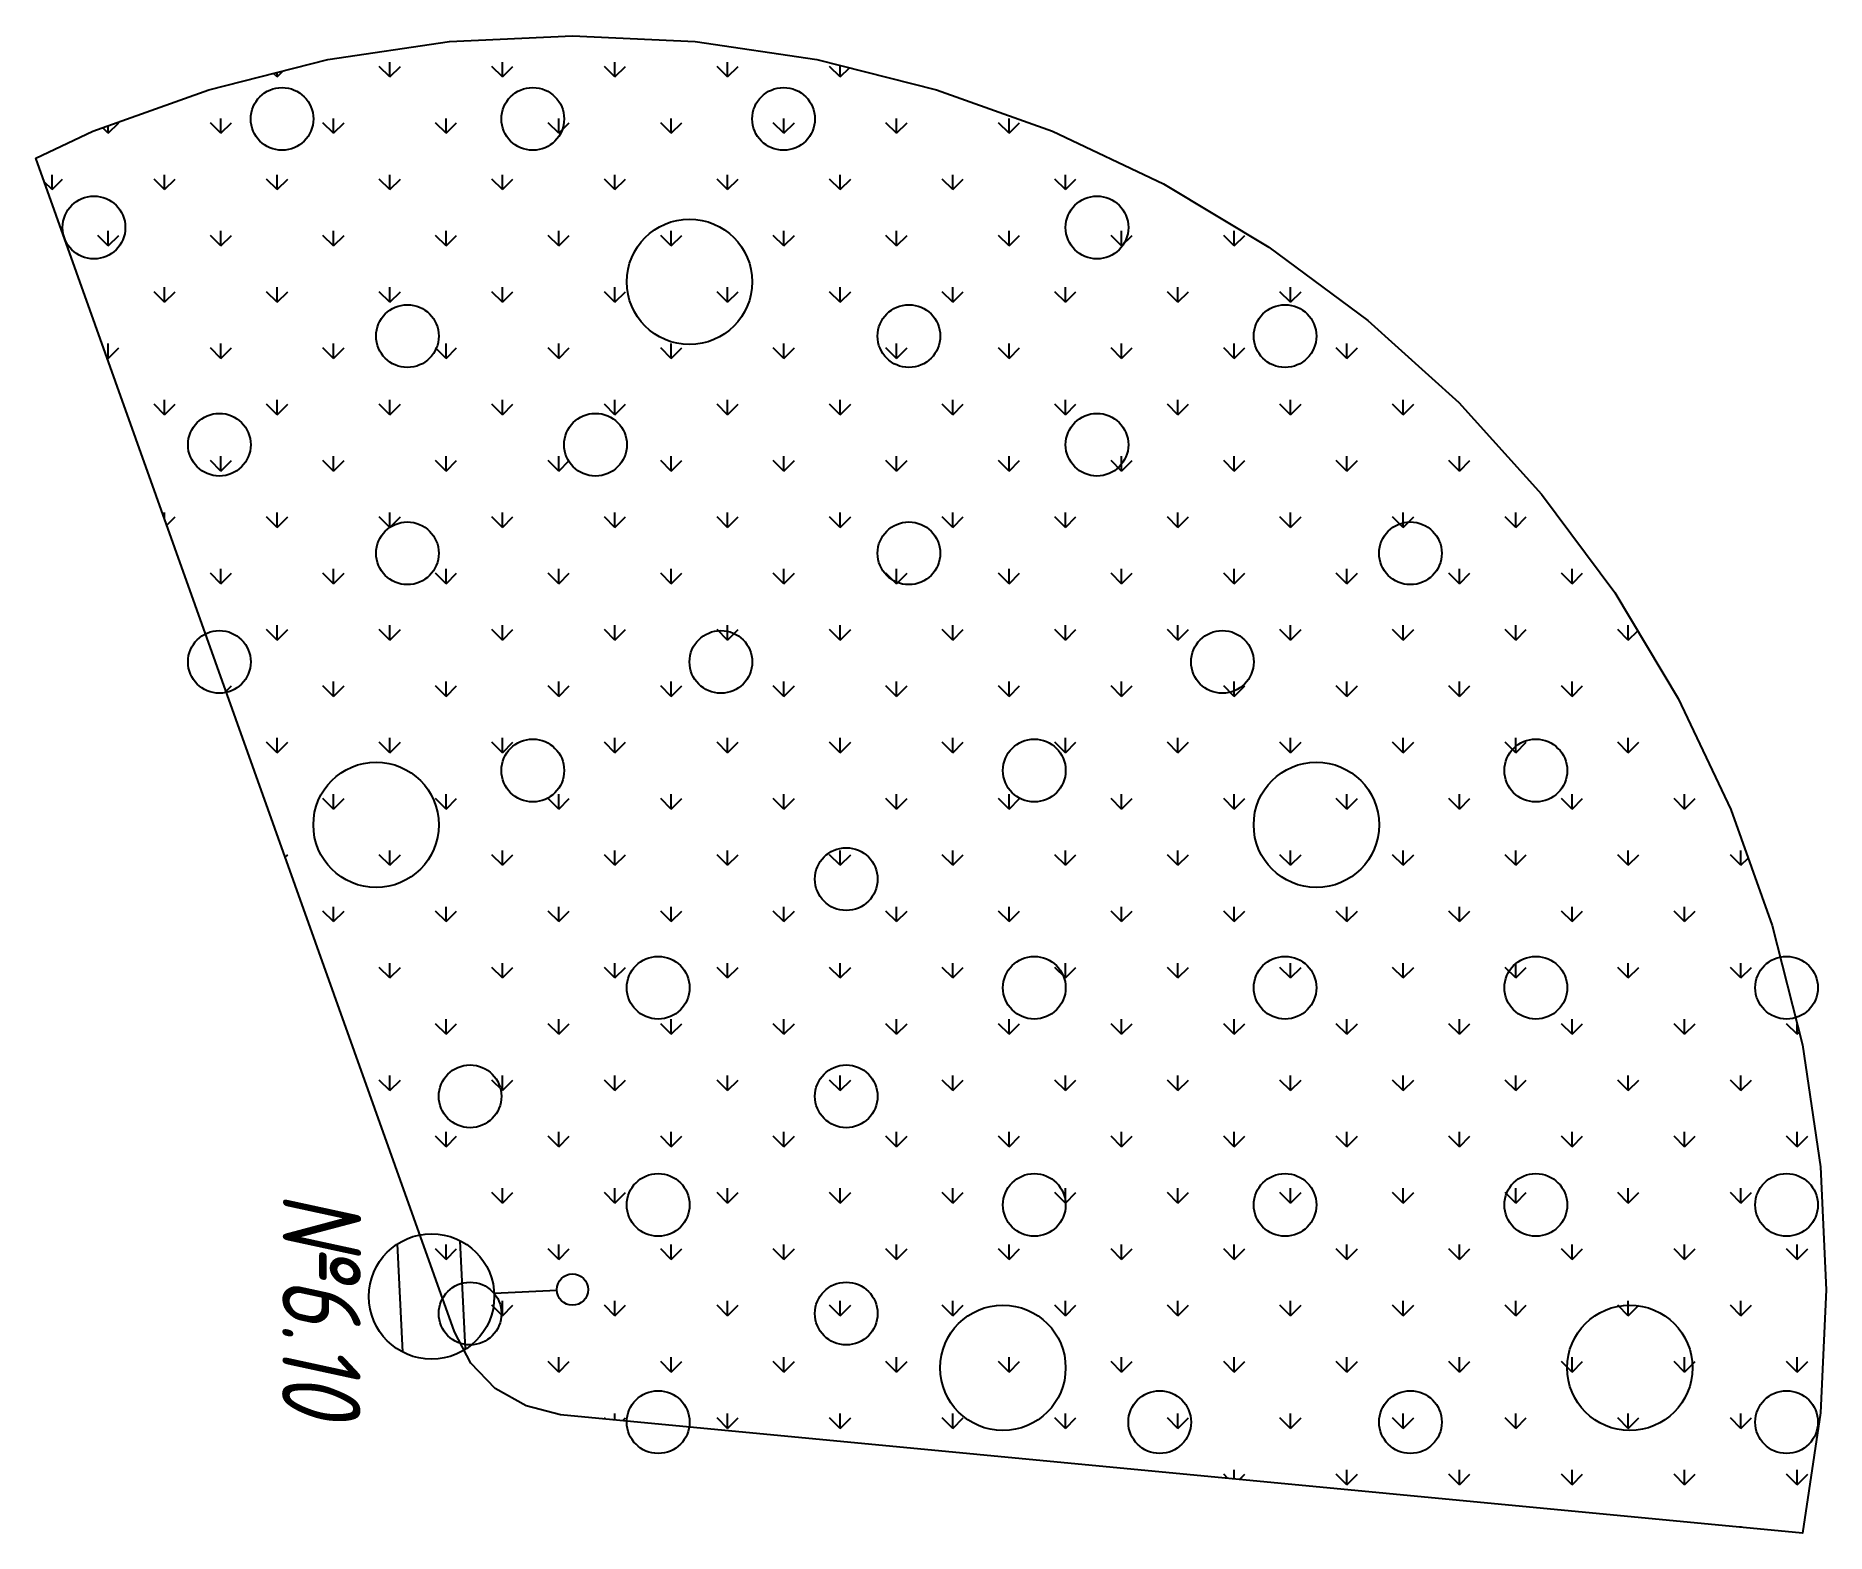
# Model space of a CAD drawing. Extents: x 17765 to 20362, y 13375 to 15893.
# Drawn here: x 17944.09 to 17972.65, y 13598.03 to 13621.91 of the extents above; entities that cross this region are included whole.
import ezdxf

# ---------------------------------------------------------------- set-up
doc = ezdxf.new("R2010")
doc.units = 0
for name, color, linetype in [('PLANTING_LAWN', 82, 'Continuous'), ('PLANTING_SHRUBS', 94, 'Continuous'), ('PLANTING_TREES', 3, 'Continuous'), ('ЭН_ВЫНОСКИ_НОМЕРА_ОПОРЫ', 1, 'CONTINUOUS'), ('ЭН_СУЩ_ОПОРА__ЗАМ__СВЕТ___', 5, 'CONTINUOUS')]:
    doc.layers.add(name, color=color, linetype=linetype)
doc.styles.get("Standard").update_dxf_attribs({"font": 'isocpeui.ttf', "width": 0.8})

msp = doc.modelspace()

# ---------------------------------------------------------------- texts
at = {"layer": 'ЭН_ВЫНОСКИ_НОМЕРА_ОПОРЫ', "color": 1, "insert": (17949.276, 13603.467), "char_height": 1.25, "attachment_point": 1, "rotation": 269.8832}
msp.add_mtext_dynamic_manual_height_columns('{\\C5;\\c16711680;№6.10}', width=2.90548, gutter_width=12.5, heights=[-1.25], dxfattribs=at)

# ---------------------------------------------------------------- blocks, each defined once
blk = doc.blocks.new('*U579')
at = {"layer": 'ЭН_СУЩ_ОПОРА__ЗАМ__СВЕТ___'}
for points in [[(-2.705, -0.999), (-2.789, 0.731)], [(-1.706, -0.95), (-1.79, 0.78)], [(-0.25, -0.012), (-1.249, -0.061)]]:
    blk.add_lwpolyline(points, dxfattribs=at)
for centre, radius in [((-2.247, -0.109), 1), ((0, 0), 0.25)]:
    blk.add_circle(centre, radius, dxfattribs=at)

# ---------------------------------------------------------------- hatches: boundary and pattern name
at = {"layer": 'PLANTING_LAWN'}
h = msp.add_hatch(dxfattribs=at)
h.set_pattern_fill('GRASS', color=82, scale=0.05)
h.paths.add_polyline_path([(17945, 13620.39), (17946.85, 13621.05), (17948.75, 13621.53), (17950.69, 13621.82), (17952.65, 13621.91), (17954.61, 13621.82), (17956.55, 13621.53), (17958.46, 13621.05), (17960.31, 13620.39), (17962.08, 13619.55), (17963.76, 13618.54), (17965.34, 13617.37), (17966.79, 13616.06), (17968.11, 13614.6), (17969.28, 13613.03), (17970.29, 13611.34), (17971.13, 13609.57), (17971.79, 13607.72), (17972.27, 13605.82), (17972.56, 13603.87), (17972.65, 13601.91), (17972.56, 13599.95), (17972.27, 13598.03), (17952.46, 13599.92), (17951.91, 13600.06), (17951.42, 13600.34), (17951.03, 13600.74), (17950.77, 13601.24), (17944.09, 13619.96)])

# ---------------------------------------------------------------- linework, layer by layer
at = {"layer": 'PLANTING_LAWN', "color": 82}
msp.add_lwpolyline([(17945, 13620.39), (17946.85, 13621.05), (17948.75, 13621.53), (17950.69, 13621.82), (17952.65, 13621.91), (17954.61, 13621.82), (17956.55, 13621.53), (17958.46, 13621.05), (17960.31, 13620.39), (17962.08, 13619.55), (17963.76, 13618.54), (17965.34, 13617.37), (17966.79, 13616.06), (17968.11, 13614.6), (17969.28, 13613.03), (17970.29, 13611.34), (17971.13, 13609.57), (17971.79, 13607.72), (17972.27, 13605.82), (17972.56, 13603.87), (17972.65, 13601.91), (17972.56, 13599.95), (17972.27, 13598.03), (17952.46, 13599.92), (17951.91, 13600.06), (17951.42, 13600.34), (17951.03, 13600.74), (17950.77, 13601.24), (17944.09, 13619.96)], close=True, dxfattribs=at)
at = {"layer": 'PLANTING_SHRUBS'}
for centre in [(17948.018, 13620.585), (17952.018, 13620.585), (17956.018, 13620.585), (17945.018, 13618.853), (17961.018, 13618.853), (17950.018, 13617.121), (17958.018, 13617.121), (17964.018, 13617.121), (17947.018, 13615.389), (17953.018, 13615.389), (17961.018, 13615.389), (17950.018, 13613.657), (17958.018, 13613.657), (17966.018, 13613.657), (17947.018, 13611.925), (17955.018, 13611.925), (17963.018, 13611.925), (17952.018, 13610.193), (17960.018, 13610.193), (17968.018, 13610.193), (17957.018, 13608.461), (17954.018, 13606.729), (17960.018, 13606.729), (17964.018, 13606.729), (17968.018, 13606.729), (17972.018, 13606.729), (17951.018, 13604.997), (17957.018, 13604.997), (17954.018, 13603.265), (17960.018, 13603.265), (17964.018, 13603.265), (17968.018, 13603.265), (17972.018, 13603.265), (17951.018, 13601.533), (17957.018, 13601.533), (17954.018, 13599.801), (17962.018, 13599.801), (17966.018, 13599.801), (17972.018, 13599.801)]:
    msp.add_circle(centre, 0.5, dxfattribs=at)
at = {"layer": 'PLANTING_TREES'}
for centre in [(17954.518, 13617.987), (17949.518, 13609.327), (17964.518, 13609.327), (17959.518, 13600.667), (17969.518, 13600.667)]:
    msp.add_circle(centre, 1, dxfattribs=at)

# ---------------------------------------------------------------- block references
at = {"layer": 'ЭН_СУЩ_ОПОРА__ЗАМ__СВЕТ___'}
msp.add_blockref('*U579', (17952.651, 13601.914), dxfattribs=at)

msp.set_redraw_order([(e.dxf.handle, doc.entitydb.next_handle()) for e in msp.query("TEXT MTEXT ATTDEF DIMENSION ARC_DIMENSION")])  # texts and dimensions are drawn at this point

doc.saveas('drawing.dxf')
